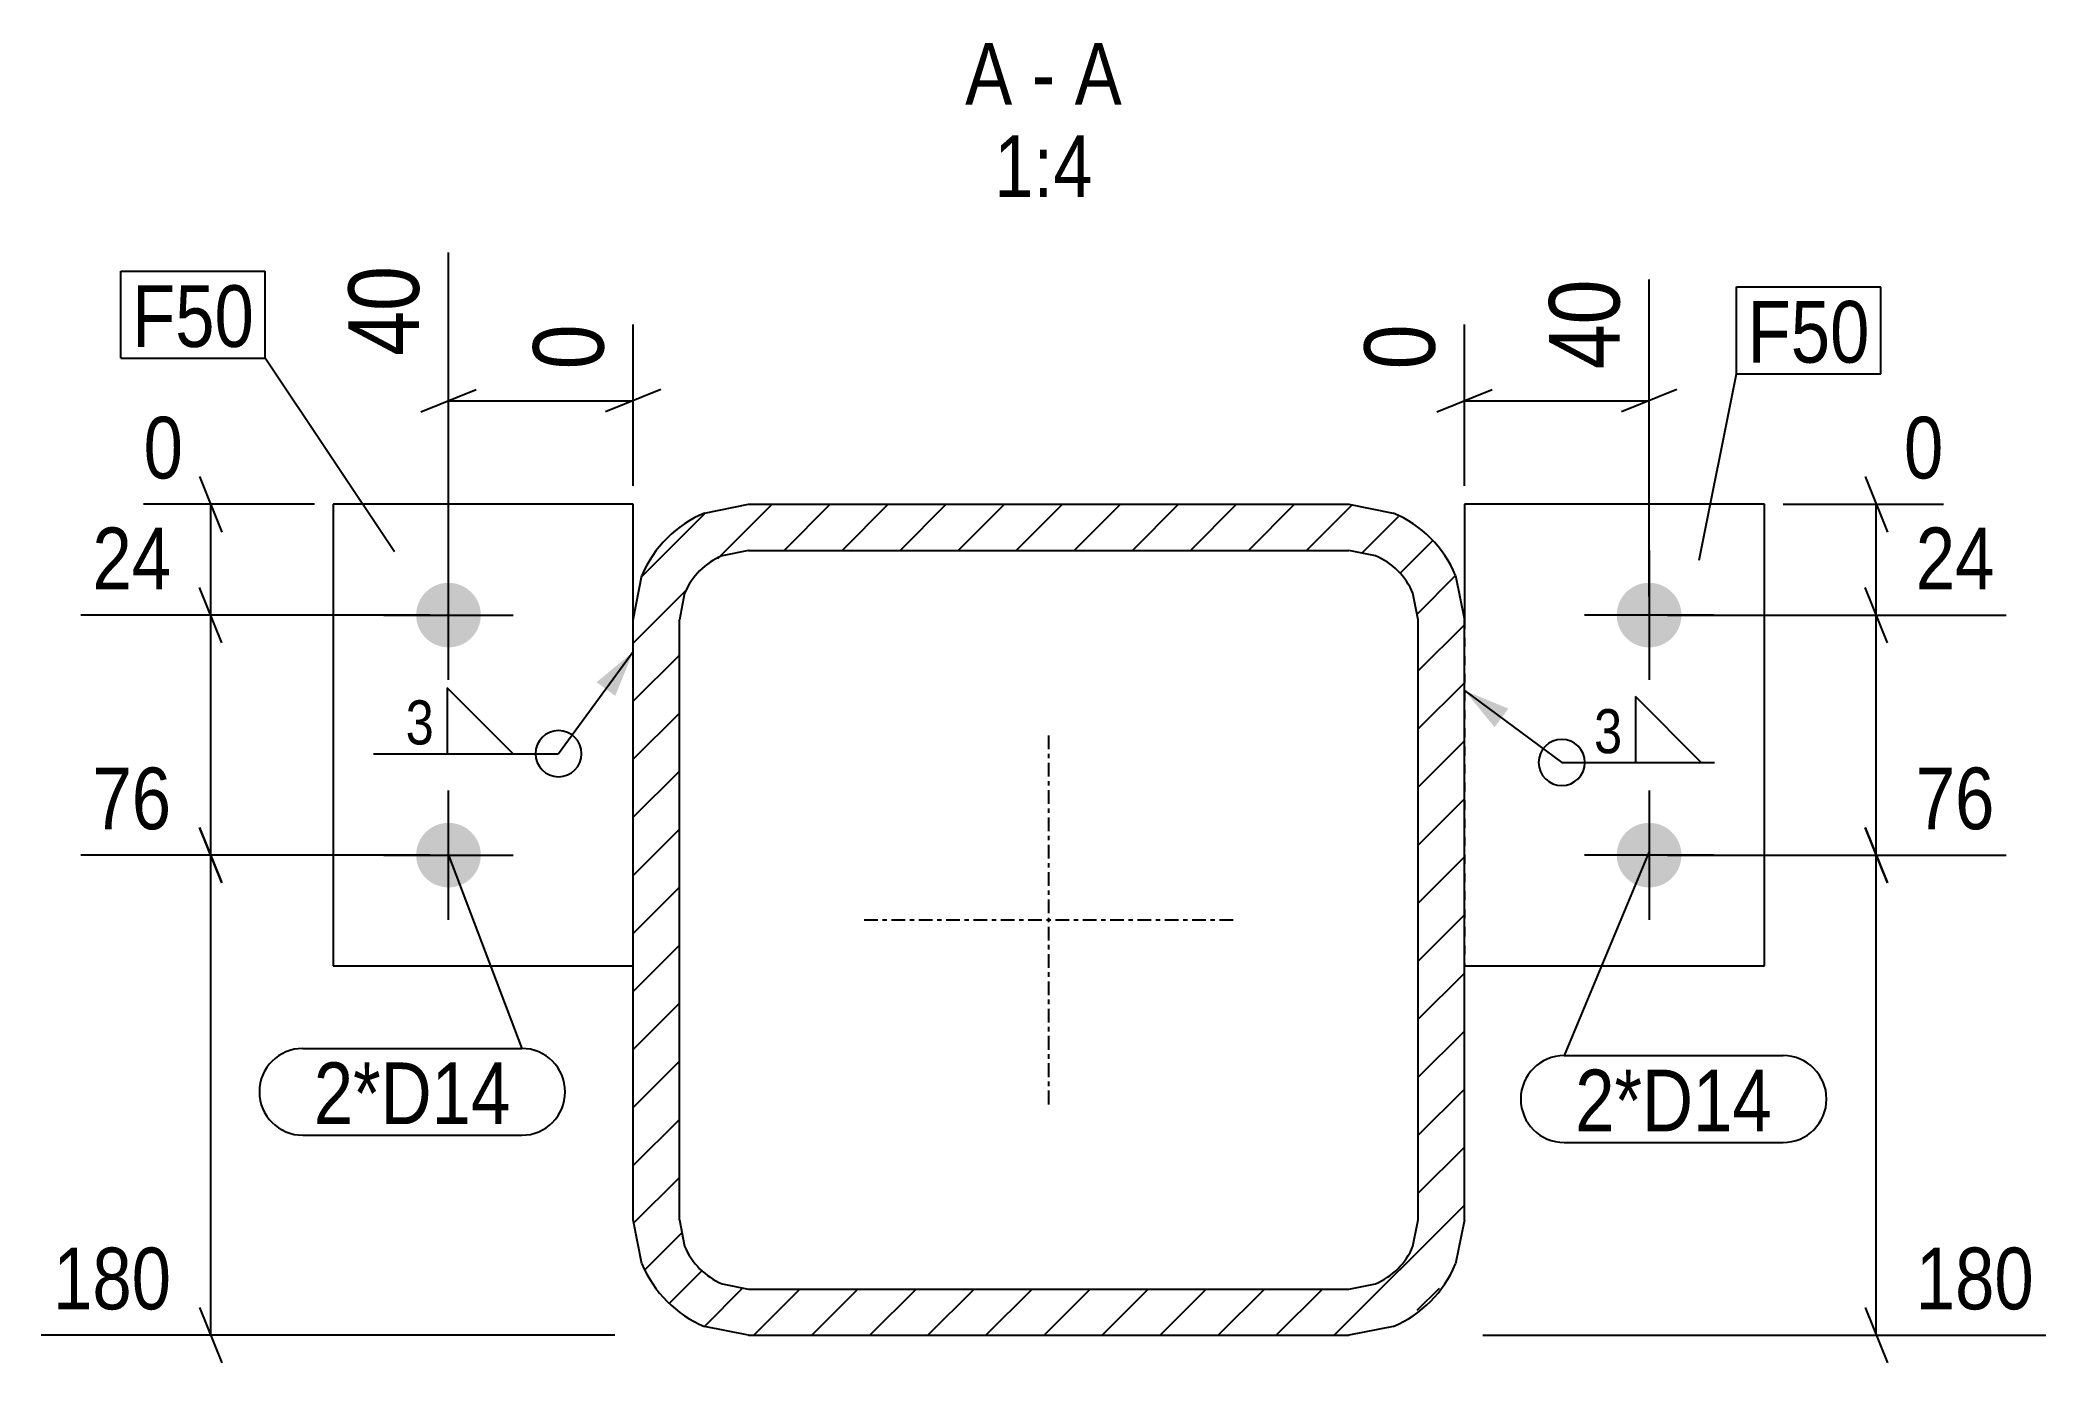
# Model space of a CAD drawing. Header units: millimetres. Extents: x 24 to 45421, y 9 to 1226.
# Drawn here: x 9328.1 to 9762.7, y 9.6 to 296.2 of the extents above; entities that cross this region are included whole.
import ezdxf

# ---------------------------------------------------------------- set-up
doc = ezdxf.new("R2010")
doc.units = ezdxf.units.MM
doc.linetypes.add('DXK_LINE_DOT2', pattern=[3.9198, 1.9599, -1.9599])
doc.linetypes.add('DXK_LINE_DOT3', pattern=[5.9187, 2.979, -0.9799, 0.9799, -0.9799])
for name, color, linetype in [('MÅLSÆTNING', 7, 'Continuous'), ('STÅL', 7, 'Continuous'), ('TEKST', 7, 'Continuous')]:
    doc.layers.add(name, color=color, linetype=linetype)
doc.styles.add('Arial Narrow', font='ARIALN.TTF', dxfattribs={"height": 0.2})

msp = doc.modelspace()

# ---------------------------------------------------------------- hatches: boundary and pattern name
at = {"layer": 'STÅL', "linetype": 'Continuous'}
h = msp.add_hatch(dxfattribs=at)
h.set_pattern_fill('', scale=2.8, style=0, pattern_type=0)
h.set_pattern_definition([(45, (9634.608, 180.167), (-6.28618, 6.28618), [])])
h.paths.add_polyline_path([(9636.51, 170.6), (9634.61, 180.17), (9629.19, 188.28), (9621.08, 193.7), (9611.51, 195.6), (9481.51, 195.6), (9471.94, 193.7), (9463.83, 188.28), (9458.41, 180.17), (9456.51, 170.6), (9456.51, 40.6), (9458.41, 31.03), (9463.83, 22.92), (9471.94, 17.5), (9481.51, 15.6), (9611.51, 15.6), (9621.08, 17.5), (9629.19, 22.92), (9634.61, 31.03), (9636.51, 40.6)])
h.paths.add_polyline_path([(9625.37, 34.86), (9622.12, 29.99), (9617.25, 26.74), (9611.51, 25.6), (9481.51, 25.6), (9475.77, 26.74), (9470.9, 29.99), (9467.65, 34.86), (9466.51, 40.6), (9466.51, 170.6), (9467.65, 176.34), (9470.9, 181.21), (9475.77, 184.46), (9481.51, 185.6), (9611.51, 185.6), (9617.25, 184.46), (9622.12, 181.21), (9625.37, 176.34), (9626.51, 170.6), (9626.51, 40.6)])
for points in [[(9416.51, 178.6, -1), (9416.51, 164.6, -1)], [(9676.51, 164.6, -1), (9676.51, 178.6, -1)], [(9416.51, 126.6, -1), (9416.51, 112.6, -1)], [(9676.51, 112.6, -1), (9676.51, 126.6, -1)]]:
    msp.add_hatch(color=96, dxfattribs=at).paths.add_polyline_path(points)
at = {"layer": 'TEKST', "linetype": 'Continuous'}
for points in [[(9448.58, 157.06), (9456.51, 163.65), (9452.62, 154.11)], [(9643.06, 147.32), (9636.51, 155.28), (9646.04, 151.34)]]:
    msp.add_hatch(color=3, dxfattribs=at).paths.add_polyline_path(points)

# ---------------------------------------------------------------- linework, layer by layer
at = {"layer": 'MÅLSÆTNING', "color": 7, "linetype": 'Continuous'}
for p, q in [((9416.51, 175.6), (9416.51, 250.16)), ((9676.51, 175.6), (9676.51, 244.34)), ((9456.51, 199.6), (9456.51, 234.59)), ((9636.51, 199.6), (9636.51, 234.59)), ((9410.51, 215.64), (9422.51, 220.44)), ((9416.51, 218.04), (9456.51, 218.04)), ((9462.51, 220.44), (9450.51, 215.64)), ((9630.51, 215.64), (9642.51, 220.44)), ((9636.51, 218.04), (9676.51, 218.04)), ((9682.51, 220.44), (9670.51, 215.64)), ((9362.62, 201.6), (9367.42, 189.6)), ((9723.31, 201.6), (9728.11, 189.6)), ((9387.51, 195.6), (9350.49, 195.6)), ((9365.02, 171.6), (9365.02, 195.6)), ((9725.71, 171.6), (9725.71, 195.6)), ((9367.42, 165.6), (9362.62, 177.6)), ((9367.42, 165.6), (9362.62, 177.6)), ((9728.11, 165.6), (9723.31, 177.6)), ((9728.11, 165.6), (9723.31, 177.6)), ((9412.51, 171.6), (9336.86, 171.6)), ((9412.51, 171.6), (9336.86, 171.6)), ((9365.02, 119.6), (9365.02, 171.6)), ((9680.51, 171.6), (9753.87, 171.6)), ((9680.51, 171.6), (9753.87, 171.6)), ((9725.71, 119.6), (9725.71, 171.6)), ((9362.62, 125.6), (9367.42, 113.6)), ((9367.42, 113.6), (9362.62, 125.6)), ((9728.11, 113.6), (9723.31, 125.6)), ((9723.31, 125.6), (9728.11, 113.6)), ((9412.51, 119.6), (9336.86, 119.6)), ((9412.51, 119.6), (9336.86, 119.6)), ((9365.02, 15.6), (9365.02, 119.6)), ((9680.51, 119.6), (9753.87, 119.6)), ((9680.51, 119.6), (9753.87, 119.6)), ((9725.71, 15.6), (9725.71, 119.6)), ((9362.62, 21.6), (9367.42, 9.6)), ((9723.31, 21.6), (9728.11, 9.6)), ((9452.51, 15.6), (9328.33, 15.6)), ((9640.51, 15.6), (9762.4, 15.6))]:
    msp.add_line(p, q, dxfattribs=at)
at = {"layer": 'STÅL', "color": 2, "linetype": 'Continuous'}
for p, q in [((9391.51, 195.6), (9391.51, 95.6)), ((9456.51, 195.6), (9391.51, 195.6)), ((9456.51, 170.6), (9456.51, 195.6)), ((9471.94, 193.7), (9481.51, 195.6)), ((9481.51, 195.6), (9611.51, 195.6)), ((9611.51, 195.6), (9621.08, 193.7)), ((9701.51, 195.6), (9636.51, 195.6)), ((9636.51, 195.6), (9636.51, 170.6)), ((9701.51, 95.6), (9701.51, 195.6)), ((9481.51, 185.6), (9475.77, 184.46)), ((9481.51, 185.6), (9611.51, 185.6)), ((9617.25, 184.46), (9611.51, 185.6)), ((9456.51, 170.6), (9458.41, 180.17)), ((9634.61, 180.17), (9636.51, 170.6)), ((9467.65, 176.34), (9466.51, 170.6)), ((9626.51, 170.6), (9625.37, 176.34)), ((9456.51, 40.6), (9456.51, 170.6)), ((9466.51, 40.6), (9466.51, 170.6)), ((9626.51, 40.6), (9626.51, 170.6)), ((9636.51, 40.6), (9636.51, 170.6)), ((9391.51, 95.6), (9456.51, 95.6)), ((9636.51, 95.6), (9701.51, 95.6)), ((9458.41, 31.03), (9456.51, 40.6)), ((9466.51, 40.6), (9467.65, 34.86)), ((9625.37, 34.86), (9626.51, 40.6)), ((9636.51, 40.6), (9634.61, 31.03)), ((9475.77, 26.74), (9481.51, 25.6)), ((9611.51, 25.6), (9617.25, 26.74)), ((9481.51, 25.6), (9611.51, 25.6)), ((9481.51, 15.6), (9471.94, 17.5)), ((9621.08, 17.5), (9611.51, 15.6)), ((9481.51, 15.6), (9611.51, 15.6))]:
    msp.add_line(p, q, dxfattribs=at)
at = {"layer": 'STÅL', "color": 96, "linetype": 'Continuous'}
for p, q in [((9416.51, 157.6), (9416.51, 185.6)), ((9676.51, 185.6), (9676.51, 157.6)), ((9402.51, 171.6), (9430.51, 171.6)), ((9690.51, 171.6), (9662.51, 171.6)), ((9416.51, 105.6), (9416.51, 133.6)), ((9676.51, 133.6), (9676.51, 105.6)), ((9402.51, 119.6), (9430.51, 119.6)), ((9690.51, 119.6), (9662.51, 119.6))]:
    msp.add_line(p, q, dxfattribs=at)
at = {"layer": 'STÅL', "color": 7, "linetype": 'DXK_LINE_DOT2'}
for p, q in [((9456.51, 95.6), (9456.51, 170.6)), ((9636.51, 170.6), (9636.51, 95.6))]:
    msp.add_line(p, q, dxfattribs=at)
at = {"layer": 'STÅL', "color": 7, "linetype": 'DXK_LINE_DOT3'}
for p, q in [((9546.51, 65.6), (9546.51, 145.6)), ((9506.51, 105.6), (9586.51, 105.6))]:
    msp.add_line(p, q, dxfattribs=at)
at = {"layer": 'STÅL', "color": 2, "linetype": 'Continuous'}
for centre, radius, start, end in [((9481.51, 170.6), 25, 112.5, 157.5), ((9611.51, 170.6), 25, 22.5, 67.5), ((9481.51, 170.6), 15, 112.5, 157.5), ((9611.51, 170.6), 15, 22.5, 67.5), ((9481.51, 40.6), 15, 202.5, 247.5), ((9611.51, 40.6), 15, 292.5, 337.5), ((9481.51, 40.6), 25, 202.5, 247.5), ((9611.51, 40.6), 25, 292.5, 337.5)]:
    msp.add_arc(centre, radius, start, end, dxfattribs=at)
at = {"layer": 'TEKST', "color": 7, "linetype": 'Continuous'}
for p, q in [((9345.58, 246.09), (9376.8, 246.09)), ((9345.58, 227.29), (9345.58, 246.09)), ((9376.8, 227.29), (9376.8, 246.09)), ((9695.44, 242.69), (9726.67, 242.69)), ((9695.44, 223.89), (9695.44, 242.69)), ((9726.67, 223.89), (9726.67, 242.69)), ((9345.58, 227.29), (9376.8, 227.29)), ((9687.34, 183.5), (9695.44, 223.89)), ((9695.44, 223.89), (9726.67, 223.89)), ((9416.51, 119.6), (9432.38, 77.72)), ((9676.51, 120.41), (9658.11, 76.16)), ((9384.95, 77.72), (9432.38, 77.72)), ((9658.11, 76.16), (9705.54, 76.16)), ((9384.95, 58.92), (9432.38, 58.92)), ((9658.11, 57.36), (9705.54, 57.36))]:
    msp.add_line(p, q, dxfattribs=at)
at = {"layer": 'TEKST', "color": 3, "linetype": 'Continuous'}
for p, q in [((9456.51, 163.65), (9440.34, 141.58)), ((9636.51, 155.28), (9657.59, 139.68))]:
    msp.add_line(p, q, dxfattribs=at)
for centre, start, end in [((9440.34, 141.58), 90, 270), ((9440.34, 141.58), 270, 90), ((9657.59, 139.68), 90, 270)]:
    msp.add_arc(centre, 5, start, end, dxfattribs=at)
at = {"layer": 'TEKST', "color": 7, "linetype": 'Continuous'}
for centre, start, end in [((9384.95, 68.32), 90, 270), ((9432.38, 68.32), 270, 90), ((9658.11, 66.76), 90, 270), ((9705.54, 66.76), 270, 90)]:
    msp.add_arc(centre, 9.4, start, end, dxfattribs=at)

# ---------------------------------------------------------------- wipeouts: each hides what was drawn before it
at = {"color": 0, "linetype": 'Continuous'}
for points, layer in [([(9413.31, 250.45), (9390.91, 250.45), (9390.91, 224.55), (9413.31, 224.55)], 'MÅLSÆTNING'), ([(9754.12, 174.4), (9754.12, 194), (9731.46, 194), (9731.46, 174.4)], 'MÅLSÆTNING'), ([(9359.27, 122.4), (9359.27, 142), (9336.61, 142), (9336.61, 122.4)], 'MÅLSÆTNING'), ([(9754.12, 122.4), (9754.12, 142), (9731.46, 142), (9731.46, 122.4)], 'MÅLSÆTNING'), ([(9359.27, 18.4), (9359.27, 38), (9328.08, 38), (9328.08, 18.4)], 'MÅLSÆTNING'), ([(9762.65, 18.4), (9762.65, 38), (9731.46, 38), (9731.46, 18.4)], 'MÅLSÆTNING'), ([(9538.61, 282.16), (9538.61, 296.16), (9528.39, 296.16), (9528.39, 282.16)], 'TEKST'), ([(9547.91, 282.16), (9547.91, 296.16), (9542.81, 296.16), (9542.81, 282.16)], 'TEKST'), ([(9562.34, 282.16), (9562.34, 296.16), (9552.11, 296.16), (9552.11, 282.16)], 'TEKST'), ([(9556.03, 262.16), (9556.03, 276.16), (9534.7, 276.16), (9534.7, 262.16)], 'TEKST')]:
    msp.add_wipeout(points, dxfattribs=at).dxf.layer = layer
at = {"color": 0}
for points in [[(9374.4, 229.69), (9374.4, 243.69), (9347.98, 243.69), (9347.98, 229.69)], [(9724.27, 226.29), (9724.27, 240.29), (9697.84, 240.29), (9697.84, 226.29)], [(9414.14, 142.78), (9414.14, 154.38), (9406.44, 154.38), (9406.44, 142.78)], [(9671.48, 140.88), (9671.48, 152.48), (9663.79, 152.48), (9663.79, 140.88)], [(9429.98, 61.32), (9429.98, 75.32), (9387.35, 75.32), (9387.35, 61.32)], [(9703.14, 59.76), (9703.14, 73.76), (9660.51, 73.76), (9660.51, 59.76)]]:
    msp.add_wipeout(points, dxfattribs=at).dxf.layer = 'TEKST'

# ---------------------------------------------------------------- next in the draw order: linework, layer by layer
at = {"layer": 'MÅLSÆTNING', "color": 7, "linetype": 'Continuous'}
msp.add_line((9705.51, 195.6), (9740.24, 195.6), dxfattribs=at)
at = {"layer": 'TEKST', "color": 7, "linetype": 'Continuous'}
msp.add_line((9404.8, 185.31), (9376.8, 227.29), dxfattribs=at)
at = {"layer": 'TEKST', "color": 3, "linetype": 'Continuous'}
for p, q in [((9430.48, 141.58), (9416.19, 155.87)), ((9416.19, 155.87), (9416.19, 141.58)), ((9687.82, 139.68), (9673.54, 153.97)), ((9673.54, 153.97), (9673.54, 139.68)), ((9400.24, 141.58), (9440.34, 141.58)), ((9416.19, 141.58), (9430.48, 141.58)), ((9657.59, 139.68), (9690.68, 139.68)), ((9673.54, 139.68), (9687.82, 139.68))]:
    msp.add_line(p, q, dxfattribs=at)
msp.add_arc((9657.59, 139.68), 5, 270, 90, dxfattribs=at)

# ---------------------------------------------------------------- next in the draw order: texts
at = {"layer": 'MÅLSÆTNING', "color": 3, "linetype": 'Continuous', "style": 'Arial Narrow'}
msp.add_text('40', height=15.271, rotation=90.0002, dxfattribs=at).set_placement((9410.11, 227.75))
for s, p in [('24', (9734.26, 177.2)), ('76', (9339.41, 125.2)), ('76', (9734.26, 125.2)), ('180', (9330.88, 21.2)), ('180', (9734.26, 21.2))]:
    msp.add_text(s, height=13.362, dxfattribs=at).set_placement(p)
at = {"layer": 'TEKST', "color": 3, "linetype": 'Continuous', "style": 'Arial Narrow'}
for s, height, p in [('A', 13.36, (9528.39, 282.16)), ('A', 13.36, (9552.11, 282.16)), ('-', 13.36, (9542.81, 282.16)), ('1:4', 13.362, (9534.7, 262.16))]:
    msp.add_text(s, height=height, dxfattribs=at).set_placement(p)
at = {"layer": 'TEKST', "color": 3, "style": 'Arial Narrow'}
for p in [(9407.24, 143.58), (9664.59, 141.68)]:
    msp.add_text('3', height=9.54, dxfattribs=at).set_placement(p)

# ---------------------------------------------------------------- next in the draw order: wipeouts: each hides what was drawn before it
at = {"color": 0, "linetype": 'Continuous'}
for points in [[(9673.31, 247.54), (9650.91, 247.54), (9650.91, 221.64), (9673.31, 221.64)], [(9453.31, 237.79), (9430.91, 237.79), (9430.91, 221.64), (9453.31, 221.64)], [(9633.31, 237.79), (9610.91, 237.79), (9610.91, 221.64), (9633.31, 221.64)], [(9361.82, 198.4), (9361.82, 218), (9347.69, 218), (9347.69, 198.4)], [(9743.04, 198.4), (9743.04, 218), (9728.91, 218), (9728.91, 198.4)], [(9359.27, 174.4), (9359.27, 194), (9336.61, 194), (9336.61, 174.4)]]:
    msp.add_wipeout(points, dxfattribs=at).dxf.layer = 'MÅLSÆTNING'
at = {"color": 0}
for points in [[(9374.4, 229.69), (9374.4, 243.69), (9347.98, 243.69), (9347.98, 229.69)], [(9724.27, 226.29), (9724.27, 240.29), (9697.84, 240.29), (9697.84, 226.29)], [(9429.98, 61.32), (9429.98, 75.32), (9387.35, 75.32), (9387.35, 61.32)], [(9703.14, 59.76), (9703.14, 73.76), (9660.51, 73.76), (9660.51, 59.76)]]:
    msp.add_wipeout(points, dxfattribs=at).dxf.layer = 'TEKST'

# ---------------------------------------------------------------- next in the draw order: texts
at = {"layer": 'MÅLSÆTNING', "color": 3, "linetype": 'Continuous', "style": 'Arial Narrow'}
for s, height, p in [('40', 15.271, (9670.11, 224.84)), ('0', 15.27, (9450.11, 224.84)), ('0', 15.27, (9630.11, 224.84))]:
    msp.add_text(s, height=height, rotation=90.0002, dxfattribs=at).set_placement(p)
for s, height, p in [('0', 13.36, (9350.49, 201.2)), ('0', 13.36, (9731.71, 201.2)), ('24', 13.362, (9339.41, 177.2))]:
    msp.add_text(s, height=height, dxfattribs=at).set_placement(p)
at = {"layer": 'TEKST', "color": 3, "style": 'Arial Narrow'}
for s, p in [('F50', (9347.98, 229.69)), ('F50', (9697.84, 226.29)), ('2*D14', (9387.35, 61.32)), ('2*D14', (9660.51, 59.76))]:
    msp.add_text(s, height=13.362, dxfattribs=at).set_placement(p)

doc.saveas('drawing.dxf')
